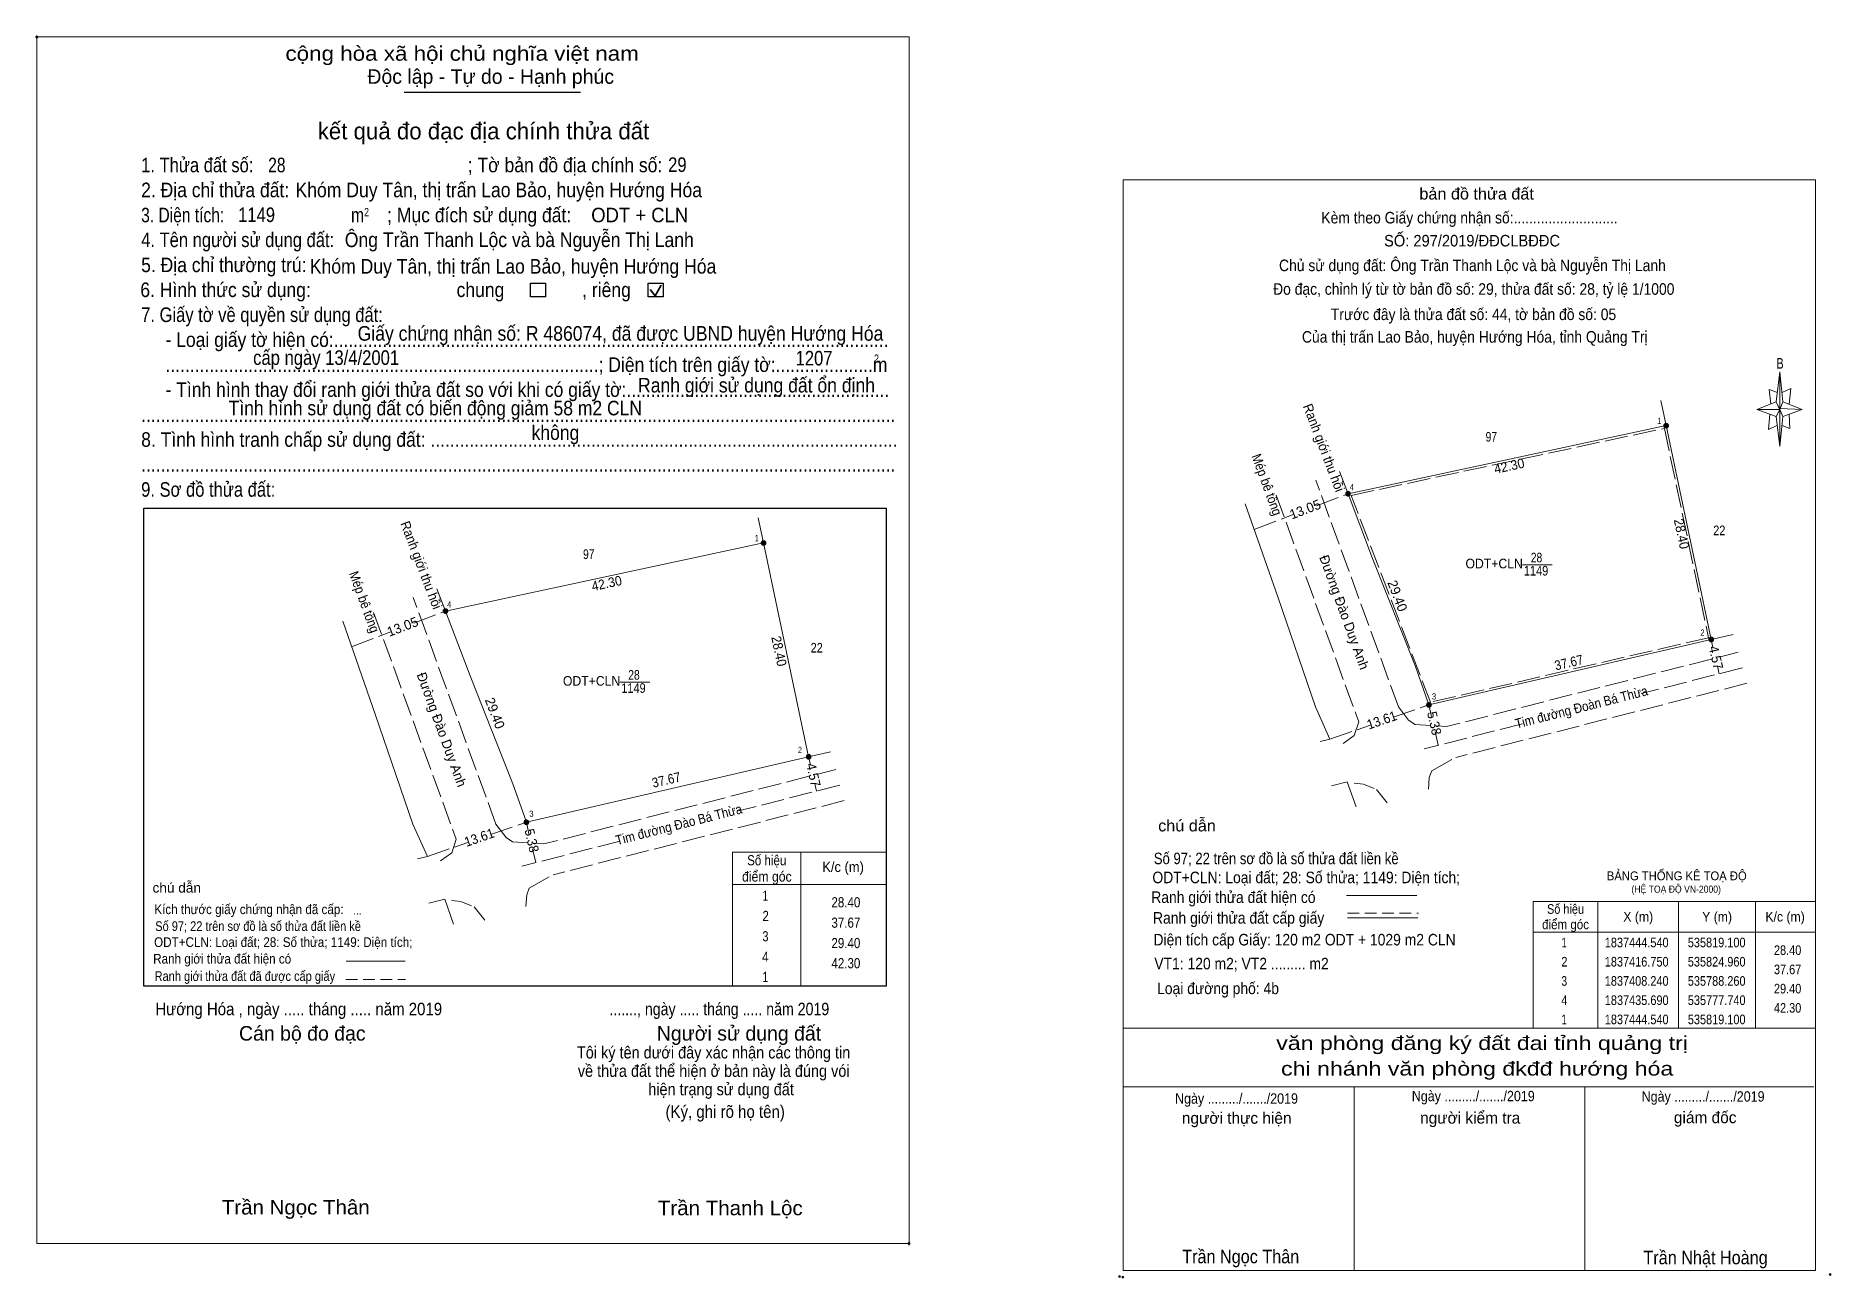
# Model space of a CAD drawing. Header units: metres. Extents: x 535033 to 535830, y 1837099 to 1837640.
# Drawn here: x 535033 to 535266.4, y 1837099 to 1837260.4 of the extents above; entities that cross this region are included whole.
import ezdxf
from ezdxf.enums import TextEntityAlignment as Align

# ---------------------------------------------------------------- set-up
doc = ezdxf.new("R2010")
doc.units = ezdxf.units.M
doc.header["$LTSCALE"] = 0.5
doc.header["$PDMODE"] = 32
doc.header["$PDSIZE"] = 0.25
doc.linetypes.add('LONG_DASHED', pattern=[7.5, 6, -1.5])
doc.linetypes.add('MEDIUM_DASHED', pattern=[4.5, 3, -1.5])
for name, color, linetype, lineweight in [('1', 7, 'Continuous', 13), ('10', 7, 'Continuous', 13), ('2', 7, 'LONG_DASHED', 13), ('36', 7, 'LONG_DASHED', 13), ('5', 7, 'Continuous', 13), ('6', 7, 'Continuous', 13), ('63', 7, 'Continuous', 13)]:
    doc.layers.add(name, color=color, linetype=linetype, lineweight=lineweight)
doc.layers.add('22', color=7, linetype='Continuous')

msp = doc.modelspace()

# ---------------------------------------------------------------- texts
at = {"layer": '1'}
for s, width, p in [('ODT+CLN', 0.95, (535222.58, 1837191.23)), ('28', 0.8, (535228.09, 1837192.01)), ('1149', 0.85, (535228.03, 1837190.3)), ('ODT+CLN', 0.95, (535105.24, 1837175.98)), ('1149', 0.85, (535110.69, 1837175.05)), ('28', 0.8, (535110.75, 1837176.76))]:
    msp.add_text(s, height=1.25, dxfattribs=dict(at, width=width)).set_placement(p, align=Align.CENTER)
for s, height, width, p in [('BẢNG THỐNG KÊ TOẠ ĐỘ ', 1.15, 0.95, (535237.23, 1837150.69)), ('(HỆ TOẠ ĐỘ VN-2000)', 0.93, 0.9, (535240.43, 1837149.07))]:
    msp.add_text(s, height=height, dxfattribs=dict(at, width=width)).set_placement(p)
at = {"layer": '2'}
for s, height, width, p in [('cộng hòa xã hội chủ nghĩa việt nam', 1.892, 1.15, (535065.44, 1837257.21)), ('1. Thửa đất số:', 1.892, 0.85, (535046.68, 1837242.71)), ('28', 1.9, 0.8, (535063.19, 1837242.71)), ('; Tờ bản đồ địa chính số:', 1.892, 0.9, (535089.14, 1837242.71)), ('29', 1.9, 0.85, (535115.19, 1837242.75)), ('2. Địa chỉ thửa đất:', 1.892, 0.9, (535046.68, 1837239.47)), ('Khóm Duy Tân, thị trấn Lao Bảo, huyện Hướng Hóa', 1.9, 0.9, (535066.74, 1837239.47)), ('3. Diện tích:', 1.892, 0.8, (535046.68, 1837236.21)), ('1149', 1.9, 0.85, (535059.28, 1837236.24)), ('m', 1.892, 0.8, (535073.97, 1837236.21)), ('2', 1.081, 0.8, (535075.66, 1837236.99)), ('; Mục đích sử dụng đất:', 1.892, 0.9, (535078.66, 1837236.21)), ('ODT + CLN', 1.89, 0.95, (535105.19, 1837236.21)), ('4. Tên người sử dụng đất:', 1.892, 0.85, (535046.68, 1837232.99)), ('Ông Trần Thanh Lộc và bà Nguyễn Thị Lanh', 1.9, 0.9, (535073.15, 1837232.99)), ('5. Địa chỉ thường trú:', 1.892, 0.9, (535046.68, 1837229.73)), ('Khóm Duy Tân, thị trấn Lao Bảo, huyện Hướng Hóa', 1.9, 0.9, (535068.6, 1837229.54)), ('6. Hình thức sử dụng:', 1.892, 0.9, (535046.57, 1837226.49)), ('chung                , riêng', 1.892, 0.9, (535087.69, 1837226.49)), ('7. Giấy tờ về quyền sử dụng đất:', 1.892, 0.85, (535046.68, 1837223.25)), ('Giấy chứng nhận số: R 486074, đã được UBND huyện Hướng Hóa', 1.9, 0.9, (535074.82, 1837220.82)), ('     - Loại giấy tờ hiện có:..................................................................................................................', 1.892, 0.9, (535046.68, 1837220.01)), ('     .........................................................................................; Diện tích trên giấy tờ:....................m', 1.892, 0.9, (535046.68, 1837216.76)), ('cấp ngày 13/4/2001', 1.9, 0.85, (535061.24, 1837217.67)), ('1207', 1.9, 0.85, (535131.76, 1837217.6)), ('2', 1.081, 0.8, (535141.96, 1837217.95)), ('     - Tình hình thay đổi ranh giới thửa đất so với khi có giấy tờ:......................................................', 1.892, 0.9, (535046.68, 1837213.52)), ('Ranh giới sử dụng đất ổn định', 1.896, 0.9, (535111.28, 1837214.09)), ('Tình hình sử dụng đất có biến động giảm 58 m2 CLN', 1.89, 0.9, (535058.05, 1837211.12)), ('8. Tình hình tranh chấp sử dụng đất: ................................................................................................', 1.892, 0.9, (535046.68, 1837207.03)), ('...........................................................................................................................................................', 1.892, 0.9, (535046.68, 1837210.27)), ('không', 1.892, 0.9, (535097.44, 1837207.93)), ('...........................................................................................................................................................', 1.892, 0.9, (535046.68, 1837203.79)), ('9. Sơ đồ thửa đất:', 1.892, 0.85, (535046.68, 1837200.54)), ('Hướng Hóa , ngày ..... tháng ..... năm 2019', 1.621, 0.9, (535048.52, 1837133.15)), ('......., ngày ..... tháng ..... năm 2019', 1.621, 0.85, (535107.56, 1837133.15)), ('(Ký, ghi rõ họ tên)', 1.622, 0.9, (535114.85, 1837119.81)), ('Trần Ngọc Thân', 1.894, 1.05, (535057.17, 1837107.25)), ('Trần Thanh Lộc', 1.9, 1.05, (535113.85, 1837107.15))]:
    msp.add_text(s, height=height, dxfattribs=dict(at, width=width)).set_placement(p)
for s, p in [('Độc lập - Tự do - Hạnh phúc', (535076.09, 1837254.21)), ('Cán bộ đo đạc', (535059.4, 1837129.85)), ('Người sử dụng đất', (535113.72, 1837129.85))]:
    msp.add_text(s, height=1.892, dxfattribs=at).set_placement(p)
for s, height, p in [('kết quả đo đạc địa chính thửa đất', 2.163, (535091.185, 1837246.99)), ('.', 0.5407, (535146.4996, 1837103.2))]:
    msp.add_text(s, height=height, dxfattribs=at).set_placement(p, align=Align.CENTER)
at = {"layer": '2', "width": 0.9}
for s, height, p in [('...', 1.05, (535074.79, 1837146.24)), ('Tôi ký tên dưới đây xác nhận các thông tin', 1.563, (535121.1, 1837127.53)), ('về thửa đất thể hiện ở bản này là đúng vói', 1.563, (535121.115, 1837125.14)), ('hiện trạng sử dụng đất', 1.563, (535122.07, 1837122.75))]:
    msp.add_text(s, height=height, dxfattribs=at).set_placement(p, align=Align.CENTER)
at = {"layer": '22', "width": 0.9}
msp.add_text('Tim đường Đoàn Bá Thừa', height=1.25, rotation=14.293, dxfattribs=at).set_placement((535234.0757, 1837172.5838), align=Align.CENTER)
at = {"layer": '36'}
for s, rotation, width, p in [('Ranh giới thu hồi', 290.879, 0.95, (535199.846, 1837206.6827)), ('Mép bê tông', 290.013, 0.9, (535192.4473, 1837201.9039)), ('Ranh giới thu hồi', 290.879, 0.95, (535082.506, 1837191.4327)), ('Mép bê tông', 290.013, 0.9, (535075.1073, 1837186.6538)), ('4.57', 283.032, 0.95, (535250.8135, 1837179.4859)), ('13.61', 19.034, 0.95, (535208.1762, 1837170.9204)), ('5.38', 283.106, 0.95, (535214.1953, 1837170.9567)), ('4.57', 283.032, 0.95, (535133.4735, 1837164.2359)), ('Tim đường Đào Bá Thừa', 14.293, 0.9, (535116.7307, 1837157.3331)), ('13.61', 19.034, 0.95, (535090.8362, 1837155.6704)), ('5.38', 283.106, 0.95, (535096.8553, 1837155.7067))]:
    msp.add_text(s, height=1.25, rotation=rotation, dxfattribs=dict(at, width=width)).set_placement(p, align=Align.CENTER)
for s, width, p in [('97', 0.8, (535222.21, 1837207.7)), ('22', 0.85, (535251.85, 1837195.54)), ('97', 0.8, (535104.87, 1837192.45)), ('22', 0.85, (535134.51, 1837180.29))]:
    msp.add_text(s, height=1.25, dxfattribs=dict(at, width=width)).set_placement(p, align=Align.CENTER)
for s, rotation, p in [('13.05', 20.823, (535198.2328, 1837198.3199)), ('Đường Đào Duy Anh', 290.02, (535202.5026, 1837185.314)), ('13.05', 20.823, (535080.8928, 1837183.0699)), ('Đường Đào Duy Anh', 290.02, (535085.1626, 1837170.064))]:
    msp.add_text(s, height=1.25, rotation=rotation, dxfattribs=at).set_placement(p, align=Align.CENTER)
at = {"layer": '5'}
for s, height, width, p in [('bản đồ thửa đất', 1.5, 1.05, (535220.3, 1837239.17)), ('Kèm theo Giấy chứng nhận số:...........................', 1.5, 0.9, (535219.38, 1837236.06)), ('SỐ: 297/2019/ĐĐCLBĐĐC', 1.5, 0.95, (535219.705, 1837233.07)), ('Chủ sử dụng đất: Ông Trần Thanh Lộc và bà Nguyễn Thị Lanh', 1.5, 0.9, (535219.755, 1837229.86)), ('Đo đạc, chỉnh lý từ tờ bản đồ số: 29, thửa đất số: 28, tỷ lệ 1/1000 ', 1.5, 0.9, (535220.18, 1837226.79)), ('Trước đây là thửa đất số: 44, tờ bản đồ số: 05', 1.5, 0.9, (535219.895, 1837223.5)), ('Của thị trấn Lao Bảo, huyện Hướng Hóa, tỉnh Quảng Trị', 1.5, 0.9, (535220.065, 1837220.57)), ('B', 1.378, 0.75, (535259.76, 1837217.19)), ('văn phòng đăng ký đất đai tỉnh quảng trị', 1.8, 1.25, (535221.01, 1837128.63)), ('chi nhánh văn phòng đkđđ hướng hóa', 1.8, 1.25, (535220.37, 1837125.31)), ('Ngày ........./......./2019', 1.35, 0.9, (535189.085, 1837121.65)), ('Ngày ........./......./2019', 1.35, 0.9, (535219.865, 1837121.97)), ('Ngày ........./......./2019', 1.35, 0.9, (535249.745, 1837121.92)), ('Trần Ngọc Thân', 1.75, 0.9, (535189.63, 1837100.91)), ('Trần Nhật Hoàng', 1.75, 0.9, (535250.065, 1837100.78))]:
    msp.add_text(s, height=height, dxfattribs=dict(at, width=width)).set_placement(p, align=Align.CENTER)
for s, p in [('người thực hiện', (535189.11, 1837119.04)), ('người kiểm tra', (535219.465, 1837119.06)), ('giám đốc', (535250.015, 1837119.12))]:
    msp.add_text(s, height=1.5, dxfattribs=at).set_placement(p, align=Align.CENTER)
at = {"layer": '6'}
for s, height, width, p in [('chú dẫn', 1.5, 1.05, (535178.9, 1837157.04)), ('Số 97; 22 trên sơ đồ là số thửa đất liền kề', 1.5, 0.85, (535178.33, 1837152.78)), ('chú dẫn', 1.26, 1.05, (535048.16, 1837149.09)), ('ODT+CLN: Loại đất; 28: Số thửa; 1149: Diện tích;', 1.5, 0.9, (535178.15, 1837150.31)), ('Ranh giới thửa đất hiện có ', 1.5, 0.9, (535178, 1837147.74)), ('Kích thước giấy chứng nhận đã cấp:', 1.26, 0.9, (535048.39, 1837146.29)), ('Ranh giới thửa đất cấp giấy', 1.5, 0.9, (535178.23, 1837145.05)), ('ODT+CLN: Loại đất; 28: Số thửa; 1149: Diện tích;', 1.26, 0.9, (535048.36, 1837142.02)), ('Số 97; 22 trên sơ đồ là số thửa đất liền kề', 1.26, 0.85, (535048.51, 1837144.1)), ('Diện tích cấp Giấy: 120 m2 ODT + 1029 m2 CLN', 1.5, 0.9, (535178.29, 1837142.22)), ('Ranh giới thửa đất hiện có ', 1.26, 0.9, (535048.24, 1837139.86)), ('Ranh giới thửa đất đã được cấp giấy', 1.26, 0.85, (535048.43, 1837137.6)), ('VT1: 120 m2; VT2 ......... m2', 1.5, 0.9, (535178.4, 1837139.11)), ('Loại đường phố: 4b', 1.5, 0.9, (535178.76, 1837135.89))]:
    msp.add_text(s, height=height, dxfattribs=dict(at, width=width)).set_placement(p)
at = {"layer": '63'}
for s, height, width, p in [(' 1', 0.8, 0.9, (535244.32, 1837210.01)), (' 4', 0.8, 0.95, (535204.36, 1837201.39)), (' 1', 0.8, 0.9, (535126.98, 1837194.76)), (' 4', 0.8, 0.95, (535087.02, 1837186.14)), (' 2', 0.8, 0.9, (535249.93, 1837182.48)), (' 3', 0.8, 0.95, (535215.04, 1837174.19)), (' 2', 0.8, 0.9, (535132.59, 1837167.23)), (' 3', 0.8, 0.95, (535097.7, 1837158.94)), ('28.40', 1.321, 0.85, (535140.18, 1837147.17)), ('37.67', 1.321, 0.85, (535140.18, 1837144.52)), ('29.40', 1.321, 0.85, (535140.18, 1837141.87)), ('28.40', 1.25, 0.85, (535262.51, 1837140.98)), ('42.30', 1.321, 0.85, (535140.18, 1837139.25)), ('37.67', 1.25, 0.85, (535262.51, 1837138.48)), ('29.40', 1.25, 0.85, (535262.51, 1837135.98)), ('42.30', 1.25, 0.85, (535262.51, 1837133.48))]:
    msp.add_text(s, height=height, dxfattribs=dict(at, width=width)).set_placement(p, align=Align.RIGHT)
for s, rotation, width, p in [('42.30', 12.078, 0.95, (535224.6692, 1837203.9285)), ('28.40', 281.907, 0.95, (535246.3419, 1837195.594)), ('42.30', 12.078, 0.95, (535107.3292, 1837188.6785)), ('28.40', 281.907, 0.95, (535129.0019, 1837180.344)), ('37.67', 13.055, 0.9, (535232.4338, 1837178.3868)), ('37.67', 13.055, 0.9, (535115.0939, 1837163.1368))]:
    msp.add_text(s, height=1.25, rotation=rotation, dxfattribs=dict(at, width=width)).set_placement(p, align=Align.CENTER)
for p in [(535209.4263, 1837187.4387), (535092.0863, 1837172.1887)]:
    msp.add_text('29.40', height=1.25, rotation=290.969, dxfattribs=at).set_placement(p, align=Align.CENTER)
for s, height, width, p in [('Số hiệu', 1.321, 0.85, (535128.01, 1837152.63)), ('K/c (m)', 1.321, 0.95, (535137.935, 1837151.77)), ('điểm góc', 1.321, 0.9, (535128.025, 1837150.52)), (' 1', 1.321, 0.75, (535127.64, 1837148.02)), (' 2', 1.321, 0.85, (535127.66, 1837145.39)), ('điểm góc', 1.25, 0.9, (535231.86, 1837144.33)), ('Số hiệu', 1.25, 0.85, (535231.86, 1837146.33)), ('X (m)', 1.25, 0.95, (535241.31, 1837145.33)), ('Y (m)', 1.25, 0.95, (535251.565, 1837145.33)), ('K/c (m)', 1.25, 0.95, (535260.405, 1837145.33)), (' 3', 1.321, 0.8, (535127.645, 1837142.75)), (' 4', 1.321, 0.85, (535127.625, 1837140.09)), (' 1', 1.25, 0.75, (535231.51, 1837141.98)), ('1837444.540', 1.25, 0.85, (535241.11, 1837141.98)), ('535819.100', 1.25, 0.85, (535251.51, 1837141.98)), (' 1', 1.321, 0.75, (535127.64, 1837137.47)), (' 2', 1.25, 0.85, (535231.515, 1837139.48)), ('1837416.750', 1.25, 0.85, (535241.11, 1837139.48)), ('535824.960', 1.25, 0.85, (535251.51, 1837139.48)), (' 3', 1.25, 0.8, (535231.505, 1837136.98)), ('1837408.240', 1.25, 0.85, (535241.11, 1837136.98)), ('535788.260', 1.25, 0.85, (535251.51, 1837136.98)), (' 4', 1.25, 0.85, (535231.51, 1837134.48)), ('1837435.690', 1.25, 0.85, (535241.11, 1837134.48)), ('535777.740', 1.25, 0.85, (535251.51, 1837134.48)), (' 1', 1.25, 0.75, (535231.51, 1837131.98)), ('1837444.540', 1.25, 0.85, (535241.11, 1837131.98)), ('535819.100', 1.25, 0.85, (535251.51, 1837131.98))]:
    msp.add_text(s, height=height, dxfattribs=dict(at, width=width)).set_placement(p, align=Align.CENTER)

# ---------------------------------------------------------------- hatches: boundary and pattern name
at = {"layer": '36'}
for points in [[(535245.24, 1837209.78, 1), (535244.64, 1837209.78, 1)], [(535203.88, 1837200.93, 1), (535203.28, 1837200.93, 1)], [(535127.9, 1837194.53, 1), (535127.3, 1837194.53, 1)], [(535086.54, 1837185.68, 1), (535085.94, 1837185.68, 1)], [(535251.1, 1837181.99, 1), (535250.5, 1837181.99, 1)], [(535214.4, 1837173.48, 1), (535213.8, 1837173.48, 1)], [(535133.76, 1837166.74, 1), (535133.16, 1837166.74, 1)], [(535097.06, 1837158.23, 1), (535096.46, 1837158.23, 1)]]:
    msp.add_hatch(color=256, dxfattribs=at).paths.add_polyline_path(points)

# ---------------------------------------------------------------- linework, layer by layer
at = {"layer": '1', "linetype": 'LONG_DASHED'}
msp.add_lwpolyline([(535244.71, 1837209.42), (535250.45, 1837182.22), (535214.29, 1837173.83), (535203.99, 1837200.71)], close=True, dxfattribs=at)
at = {"layer": '10'}
for p, q in [((535203.58, 1837200.93), (535244.94, 1837209.78)), ((535244.94, 1837209.78), (535250.8, 1837181.99)), ((535086.24, 1837185.68), (535127.6, 1837194.53)), ((535127.6, 1837194.53), (535133.46, 1837166.74)), ((535201.23, 1837169.04), (535199.95, 1837168.71)), ((535201.43, 1837162.95), (535203.49, 1837163.49)), ((535204.64, 1837160.22), (535203.49, 1837163.49)), ((535083.89, 1837153.79), (535082.61, 1837153.46)), ((535084.09, 1837147.7), (535086.15, 1837148.24)), ((535087.3, 1837144.97), (535086.15, 1837148.24))]:
    msp.add_line(p, q, dxfattribs=at)
at = {"layer": '10', "linetype": 'LONG_DASHED'}
for p, q in [((535199.49, 1837199.37), (535203.58, 1837200.93)), ((535191.38, 1837196.29), (535196.47, 1837198.23)), ((535082.15, 1837184.12), (535086.24, 1837185.68)), ((535074.04, 1837181.04), (535079.13, 1837182.98)), ((535251.03, 1837180.99), (535250.8, 1837181.99)), ((535251.83, 1837177.54), (535251.6, 1837178.53)), ((535209.43, 1837171.87), (535214.1, 1837173.48)), ((535201.23, 1837169.04), (535206.5, 1837170.86)), ((535133.69, 1837165.74), (535133.46, 1837166.74)), ((535134.49, 1837162.29), (535134.26, 1837163.28)), ((535092.09, 1837156.62), (535096.76, 1837158.23)), ((535083.89, 1837153.79), (535089.16, 1837155.61))]:
    msp.add_line(p, q, dxfattribs=at)
at = {"layer": '10'}
for points in [[(535201.23, 1837169.04), (535199.35, 1837173.24), (535194.44, 1837187.52), (535190.23, 1837199.61)], [(535214.1, 1837173.48), (535212.36, 1837178.48), (535206.78, 1837192.5), (535203.58, 1837200.93)], [(535096.76, 1837158.23), (535095.02, 1837163.23), (535089.44, 1837177.25), (535086.24, 1837185.68)], [(535083.89, 1837153.79), (535082.01, 1837157.99), (535077.1, 1837172.27), (535072.89, 1837184.36)]]:
    msp.add_lwpolyline(points, dxfattribs=at)
at = {"layer": '2', "linetype": 'Continuous', "lineweight": 25}
for p, q in [((535080.88, 1837253.12), (535103.81, 1837253.12)), ((535047.03, 1837199.04), (535143.55, 1837199.04)), ((535143.55, 1837199.04), (535143.55, 1837136.91))]:
    msp.add_line(p, q, dxfattribs=at)
at = {"layer": '2', "linetype": 'Continuous', "lineweight": 35}
for p, q in [((535112.86, 1837227.49), (535113.5, 1837226.65)), ((535113.5, 1837226.65), (535114.29, 1837228.05))]:
    msp.add_line(p, q, dxfattribs=at)
at = {"layer": '2', "linetype": 'Continuous'}
msp.add_lwpolyline([(535033.12, 1837260.31), (535146.51, 1837260.31), (535146.51, 1837103.49), (535033.12, 1837103.49)], close=True, dxfattribs=at)
at = {"layer": '2', "linetype": 'Continuous', "lineweight": 25}
for points in [[(535097.28, 1837228.32), (535099.23, 1837228.32), (535099.23, 1837226.51), (535097.28, 1837226.51)], [(535112.6, 1837228.32), (535114.55, 1837228.32), (535114.55, 1837226.51), (535112.6, 1837226.51)]]:
    msp.add_lwpolyline(points, close=True, dxfattribs=at)
msp.add_lwpolyline([(535143.55, 1837136.91), (535047.03, 1837136.91), (535047.03, 1837199.04)], dxfattribs=at)
at = {"layer": '2'}
for p in [(535033.12, 1837260.31), (535146.5, 1837103.49)]:
    msp.add_point(p, dxfattribs=at)
at = {"layer": '36', "linetype": 'Continuous'}
for p, q in [((535244.25, 1837213.03), (535244.94, 1837209.78)), ((535202.47, 1837203.84), (535203.58, 1837200.93)), ((535126.91, 1837197.78), (535127.6, 1837194.53)), ((535226.26, 1837191.7), (535230.13, 1837191.7)), ((535085.13, 1837188.59), (535086.24, 1837185.68)), ((535214.1, 1837173.48), (535250.8, 1837181.99)), ((535250.8, 1837181.99), (535253.65, 1837182.65)), ((535108.92, 1837176.45), (535112.79, 1837176.45)), ((535096.76, 1837158.23), (535133.46, 1837166.74)), ((535133.46, 1837166.74), (535136.31, 1837167.4)), ((535214.15, 1837164.03), (535214.46, 1837164.92)), ((535096.81, 1837148.78), (535097.12, 1837149.67))]:
    msp.add_line(p, q, dxfattribs=at)
at = {"layer": '36'}
for p, q in [((535210.15, 1837173.22), (535199.39, 1837202.69)), ((535194.24, 1837200.76), (535204.97, 1837171.3)), ((535076.9, 1837185.51), (535087.63, 1837156.05)), ((535092.81, 1837157.97), (535082.05, 1837187.44)), ((535250.84, 1837179.45), (535216.39, 1837170.67)), ((535254.32, 1837180.33), (535251.84, 1837179.7)), ((535255.42, 1837176.29), (535217.58, 1837166.65)), ((535254.86, 1837178.31), (535241.68, 1837174.95)), ((535214.44, 1837171.99), (535214.1, 1837173.48)), ((535204.39, 1837169.49), (535202.93, 1837168.45)), ((535204.97, 1837171.3), (535204.39, 1837169.49)), ((535214.29, 1837170.79), (535212.3, 1837170.92)), ((535226.28, 1837171.03), (535213.49, 1837167.77)), ((535215.32, 1837168.24), (535214.9, 1837170.03)), ((535216.39, 1837170.67), (535215.07, 1837170.75)), ((535136.98, 1837165.08), (535134.5, 1837164.45)), ((535214.46, 1837164.92), (535217.58, 1837166.65)), ((535133.5, 1837164.2), (535099.05, 1837155.42)), ((535137.52, 1837163.06), (535124.34, 1837159.7)), ((535205.58, 1837163.2), (535204.38, 1837163.32)), ((535207.3, 1837162.47), (535208.68, 1837160.76)), ((535214.05, 1837162.54), (535214.15, 1837164.03)), ((535138.08, 1837161.04), (535100.24, 1837151.4)), ((535097.1, 1837156.74), (535096.76, 1837158.23)), ((535087.63, 1837156.05), (535087.05, 1837154.24)), ((535096.95, 1837155.54), (535094.96, 1837155.67)), ((535108.94, 1837155.78), (535096.15, 1837152.52)), ((535099.05, 1837155.42), (535097.73, 1837155.5)), ((535087.05, 1837154.24), (535085.59, 1837153.2)), ((535097.98, 1837152.99), (535097.56, 1837154.78)), ((535097.12, 1837149.67), (535100.24, 1837151.4)), ((535088.24, 1837147.95), (535087.04, 1837148.07)), ((535096.71, 1837147.29), (535096.81, 1837148.78)), ((535089.96, 1837147.22), (535091.34, 1837145.51))]:
    msp.add_line(p, q, dxfattribs=at)
at = {"layer": '36', "linetype": 'MEDIUM_DASHED'}
for p, q in [((535205.58, 1837163.2), (535207.3, 1837162.47)), ((535088.24, 1837147.95), (535089.96, 1837147.22))]:
    msp.add_line(p, q, dxfattribs=at)
at = {"layer": '36'}
for points in [[(535212.3, 1837170.92), (535211.46, 1837171.49), (535210.15, 1837173.22)], [(535094.96, 1837155.67), (535094.12, 1837156.24), (535092.81, 1837157.97)]]:
    msp.add_lwpolyline(points, dxfattribs=at)
for centre in [(535244.94, 1837209.78), (535203.58, 1837200.93), (535203.58, 1837200.93), (535127.6, 1837194.53), (535086.24, 1837185.68), (535086.24, 1837185.68), (535250.8, 1837181.99), (535214.1, 1837173.48), (535133.46, 1837166.74), (535096.76, 1837158.23)]:
    msp.add_circle(centre, 0.3, dxfattribs=at)
at = {"layer": '5'}
for p, q in [((535259.23, 1837212.89), (535259.73, 1837216.79)), ((535259.23, 1837210.99), (535256.73, 1837211.89)), ((535260.13, 1837212.89), (535262.63, 1837211.89)), ((535260.93, 1837211.29), (535261.03, 1837209.39)), ((535260.13, 1837210.99), (535259.73, 1837207.09)), ((535261.03, 1837209.39), (535260.03, 1837209.79)), ((535174.36, 1837131.45), (535264.36, 1837131.45)), ((535174.36, 1837123.85), (535264.16, 1837123.85)), ((535174.36, 1837123.85), (535264.16, 1837123.85)), ((535174.36, 1837123.85), (535264.16, 1837123.85)), ((535204.36, 1837099.95), (535204.36, 1837123.85)), ((535234.36, 1837099.95), (535234.36, 1837123.85))]:
    msp.add_line(p, q, dxfattribs=at)
for points in [[(535174.36, 1837241.75), (535264.36, 1837241.75), (535264.36, 1837099.95), (535174.36, 1837099.95)], [(535259.73, 1837216.79), (535260.13, 1837212.89), (535259.73, 1837211.89)], [(535259.73, 1837211.89), (535256.73, 1837211.89), (535259.23, 1837212.89), (535260.13, 1837210.99), (535262.63, 1837211.89), (535259.73, 1837211.99)], [(535259.73, 1837211.89), (535259.73, 1837207.09), (535259.23, 1837210.99)]]:
    msp.add_lwpolyline(points, close=True, dxfattribs=at)
for points in [[(535259.43, 1837214.09), (535258.33, 1837214.49), (535258.53, 1837212.59)], [(535260.03, 1837214.09), (535261.13, 1837214.59), (535260.93, 1837212.59)], [(535259.73, 1837211.89), (535259.23, 1837212.89), (535256.73, 1837211.89)], [(535258.43, 1837211.29), (535258.23, 1837209.29), (535259.33, 1837209.79)], [(535259.73, 1837211.89), (535260.13, 1837210.99), (535262.63, 1837211.89)], [(535264.36, 1837099.95), (535174.36, 1837099.95), (535174.36, 1837123.85)]]:
    msp.add_lwpolyline(points, dxfattribs=at)
for p in [(535173.89, 1837099.18), (535174.29, 1837099.11)]:
    msp.add_point(p, dxfattribs=at)
at = {"layer": '6'}
for p, q in [((535203.39, 1837148.73), (535212.53, 1837148.73)), ((535203.53, 1837145.8), (535212.67, 1837145.8)), ((535073.32, 1837140.17), (535081, 1837140.17))]:
    msp.add_line(p, q, dxfattribs=at)
at = {"layer": '6', "linetype": 'MEDIUM_DASHED'}
for p, q in [((535203.53, 1837146.42), (535212.73, 1837146.42)), ((535073.31, 1837137.81), (535081.04, 1837137.81))]:
    msp.add_line(p, q, dxfattribs=at)
at = {"layer": '6'}
msp.add_point((535266.26, 1837099.45), dxfattribs=at)
at = {"layer": '63'}
for p, q in [((535132.46, 1837154.34), (535132.46, 1837136.91)), ((535143.55, 1837154.34), (535143.55, 1837136.91)), ((535123.57, 1837150.12), (535143.55, 1837150.12)), ((535236.06, 1837147.95), (535236.06, 1837131.45)), ((535246.56, 1837147.95), (535246.56, 1837131.45)), ((535256.56, 1837147.95), (535256.56, 1837131.45)), ((535227.66, 1837143.95), (535264.36, 1837143.95))]:
    msp.add_line(p, q, dxfattribs=at)
msp.add_lwpolyline([(535143.55, 1837136.91), (535123.57, 1837136.91), (535123.57, 1837154.34), (535143.55, 1837154.34)], dxfattribs=at)
msp.add_lwpolyline([(535227.66, 1837147.95), (535264.36, 1837147.95), (535264.36, 1837131.45), (535227.66, 1837131.45)], close=True, dxfattribs=at)

msp.set_redraw_order([(e.dxf.handle, doc.entitydb.next_handle()) for e in msp.query("TEXT MTEXT ATTDEF DIMENSION ARC_DIMENSION")])  # texts and dimensions are drawn at this point

doc.saveas('drawing.dxf')
